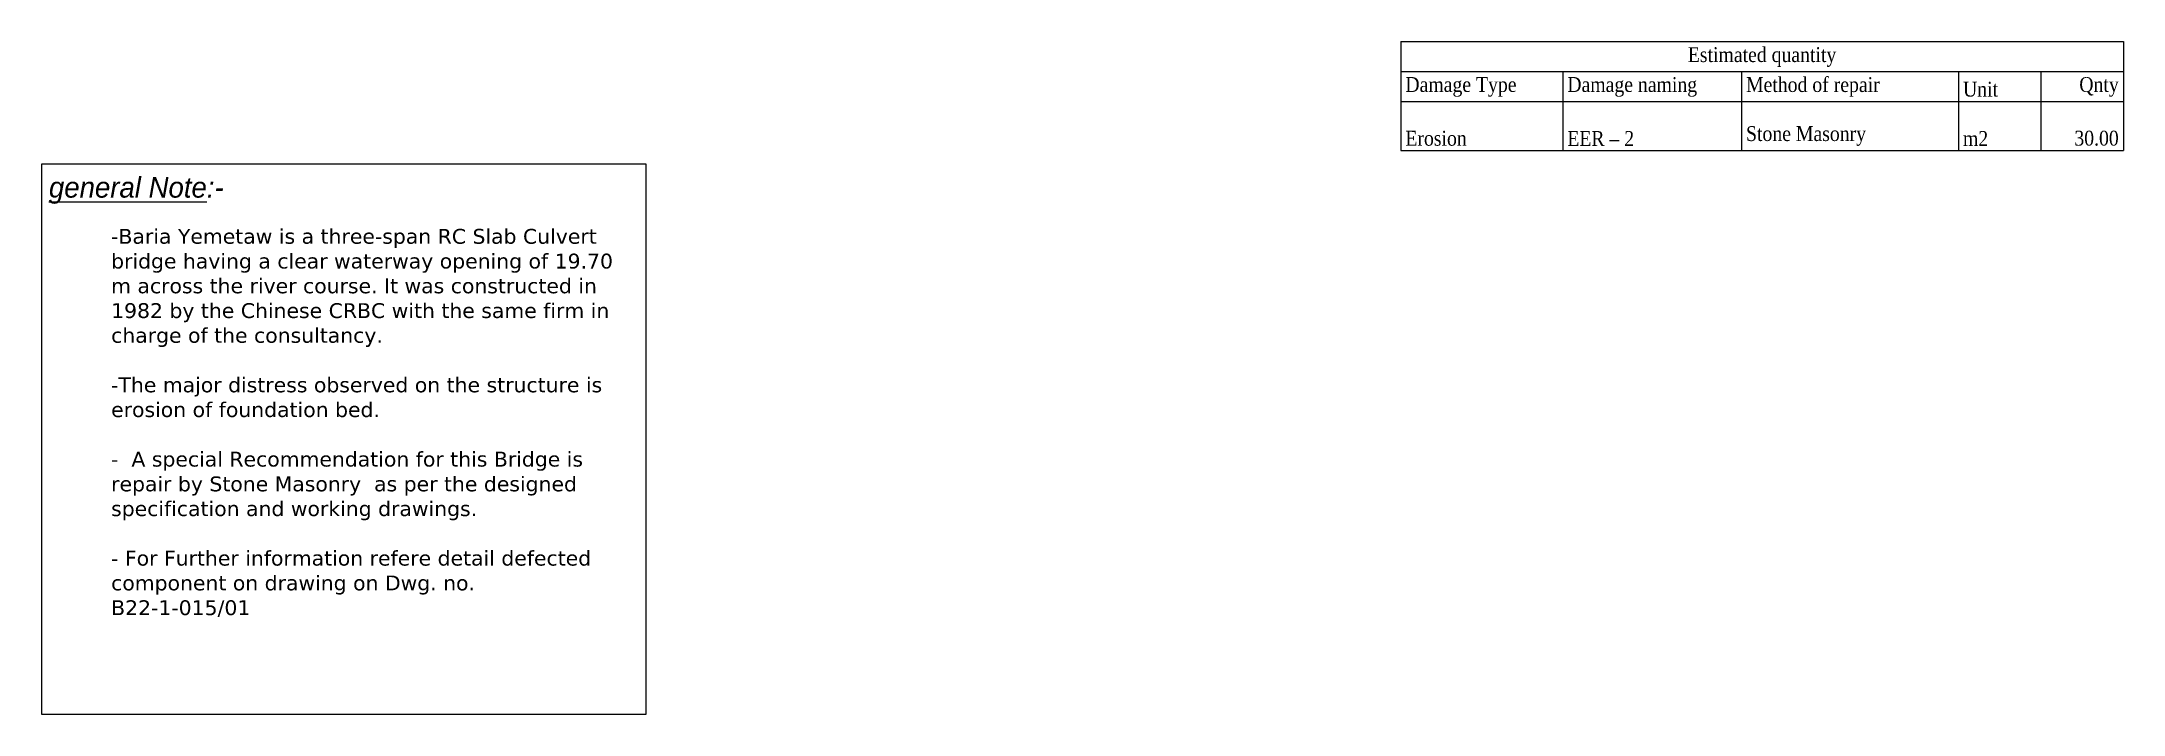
# Model space of a CAD drawing. Header units: inches. Extents: x 27 to 160, y 4 to 61.
# Drawn here: x 135.18 to 160.42, y 16.95 to 25.1 of the extents above; entities that cross this region are included whole.
import ezdxf

# ---------------------------------------------------------------- set-up
doc = ezdxf.new("R2010")
doc.units = ezdxf.units.IN
doc.header["$MEASUREMENT"] = 0
for name, color, linetype in [('Hatch', 8, 'Continuous'), ('TEXT2', 7, 'Continuous'), ('TEXTS', 7, 'Continuous')]:
    doc.layers.add(name, color=color, linetype=linetype)
doc.styles.add('BETTY', font='verdana.TTF', dxfattribs={"height": 0.18})
doc.styles.add('ROMANT', font='romant.shx')
doc.styles.get("Standard").update_dxf_attribs({"font": 'GARA.TTF'})

msp = doc.modelspace()

# ---------------------------------------------------------------- texts
at = {"layer": 'TEXT2', "char_height": 0.18}
for s, insert, width, attachment_point in [('Estimated quantity', (156.036, 24.798), 8.64815, 8), ('Damage Type', (151.712, 24.436), 1.85185, 7), ('Damage naming', (153.675, 24.436), 2.05556, 7), ('Method of repair', (155.842, 24.436), 2.51852, 7), ('Unit', (158.472, 24.436), 0.88889, 7), ('Qnty', (160.36, 24.436), 0.88889, 9), ('Erosion', (151.712, 23.841), 1.85185, 7), ('EER – 2', (153.675, 23.841), 2.05556, 7), ('Stone Masonry ', (155.842, 23.841), 2.51852, 7), ('m2', (158.472, 23.841), 0.88889, 7), ('30.00', (160.36, 23.841), 0.88889, 9)]:
    msp.add_mtext(s, dxfattribs=dict(at, insert=insert, width=width, attachment_point=attachment_point))
at = {"layer": 'TEXT2', "insert": (136.023, 22.835), "char_height": 0.18, "width": 6.06611, "attachment_point": 1, "style": 'BETTY'}
msp.add_mtext('-Baria Yemetaw is a three-span RC Slab Culvert bridge having a clear waterway opening of 19.70 m across the river course. It was constructed in 1982 by the Chinese CRBC with the same firm in charge of the consultancy.  \\P\\P-The major distress observed on the structure is erosion of foundation bed.\\P\\P-  A special Recommendation for this Bridge is repair by Stone Masonry  as per the designed specification and working drawings.\\P\\P- For Further information refere detail defected component on drawing on Dwg. no. B22-1-015/01', dxfattribs=at)
at = {"layer": 'TEXTS', "insert": (135.269, 23.464), "char_height": 0.25, "width": 7.90321, "attachment_point": 1, "style": 'ROMANT'}
msp.add_mtext('{\\fAlgerian|b0|i1|c0|p82;\\Lgeneral Note\\l:-}', dxfattribs=at)

# ---------------------------------------------------------------- linework, layer by layer
at = {"layer": 'Hatch', "color": 1}
msp.add_lwpolyline([(135.181, 23.624), (142.504, 23.624), (142.506, 16.951), (135.181, 16.951)], close=True, dxfattribs=at)
at = {"layer": 'TEXT2'}
for p, q in [((151.657, 25.105), (153.62, 25.105)), ((151.657, 25.105), (151.657, 24.743)), ((153.62, 25.105), (155.786, 25.105)), ((155.786, 25.105), (158.416, 25.105)), ((158.416, 25.105), (159.416, 25.105)), ((159.416, 25.105), (160.416, 25.105)), ((160.416, 25.105), (160.416, 24.743)), ((151.657, 24.743), (153.62, 24.743)), ((151.657, 24.743), (151.657, 24.38)), ((153.62, 24.743), (155.786, 24.743)), ((153.62, 24.743), (153.62, 24.38)), ((155.786, 24.743), (158.416, 24.743)), ((155.786, 24.743), (155.786, 24.38)), ((158.416, 24.743), (159.416, 24.743)), ((158.416, 24.743), (158.416, 24.38)), ((159.416, 24.743), (160.416, 24.743)), ((159.416, 24.743), (159.416, 24.38)), ((160.416, 24.743), (160.416, 24.38)), ((151.657, 24.38), (153.62, 24.38)), ((151.657, 24.38), (151.657, 23.785)), ((153.62, 24.38), (155.786, 24.38)), ((153.62, 24.38), (153.62, 23.785)), ((155.786, 24.38), (158.416, 24.38)), ((155.786, 24.38), (155.786, 23.785)), ((158.416, 24.38), (159.416, 24.38)), ((158.416, 24.38), (158.416, 23.785)), ((159.416, 24.38), (160.416, 24.38)), ((159.416, 24.38), (159.416, 23.785)), ((160.416, 24.38), (160.416, 23.785)), ((151.657, 23.785), (153.62, 23.785)), ((153.62, 23.785), (155.786, 23.785)), ((155.786, 23.785), (158.416, 23.785)), ((158.416, 23.785), (159.416, 23.785)), ((159.416, 23.785), (160.416, 23.785))]:
    msp.add_line(p, q, dxfattribs=at)

msp.set_redraw_order([(e.dxf.handle, doc.entitydb.next_handle()) for e in msp.query("TEXT MTEXT ATTDEF DIMENSION ARC_DIMENSION")])  # texts and dimensions are drawn at this point

doc.saveas('drawing.dxf')
